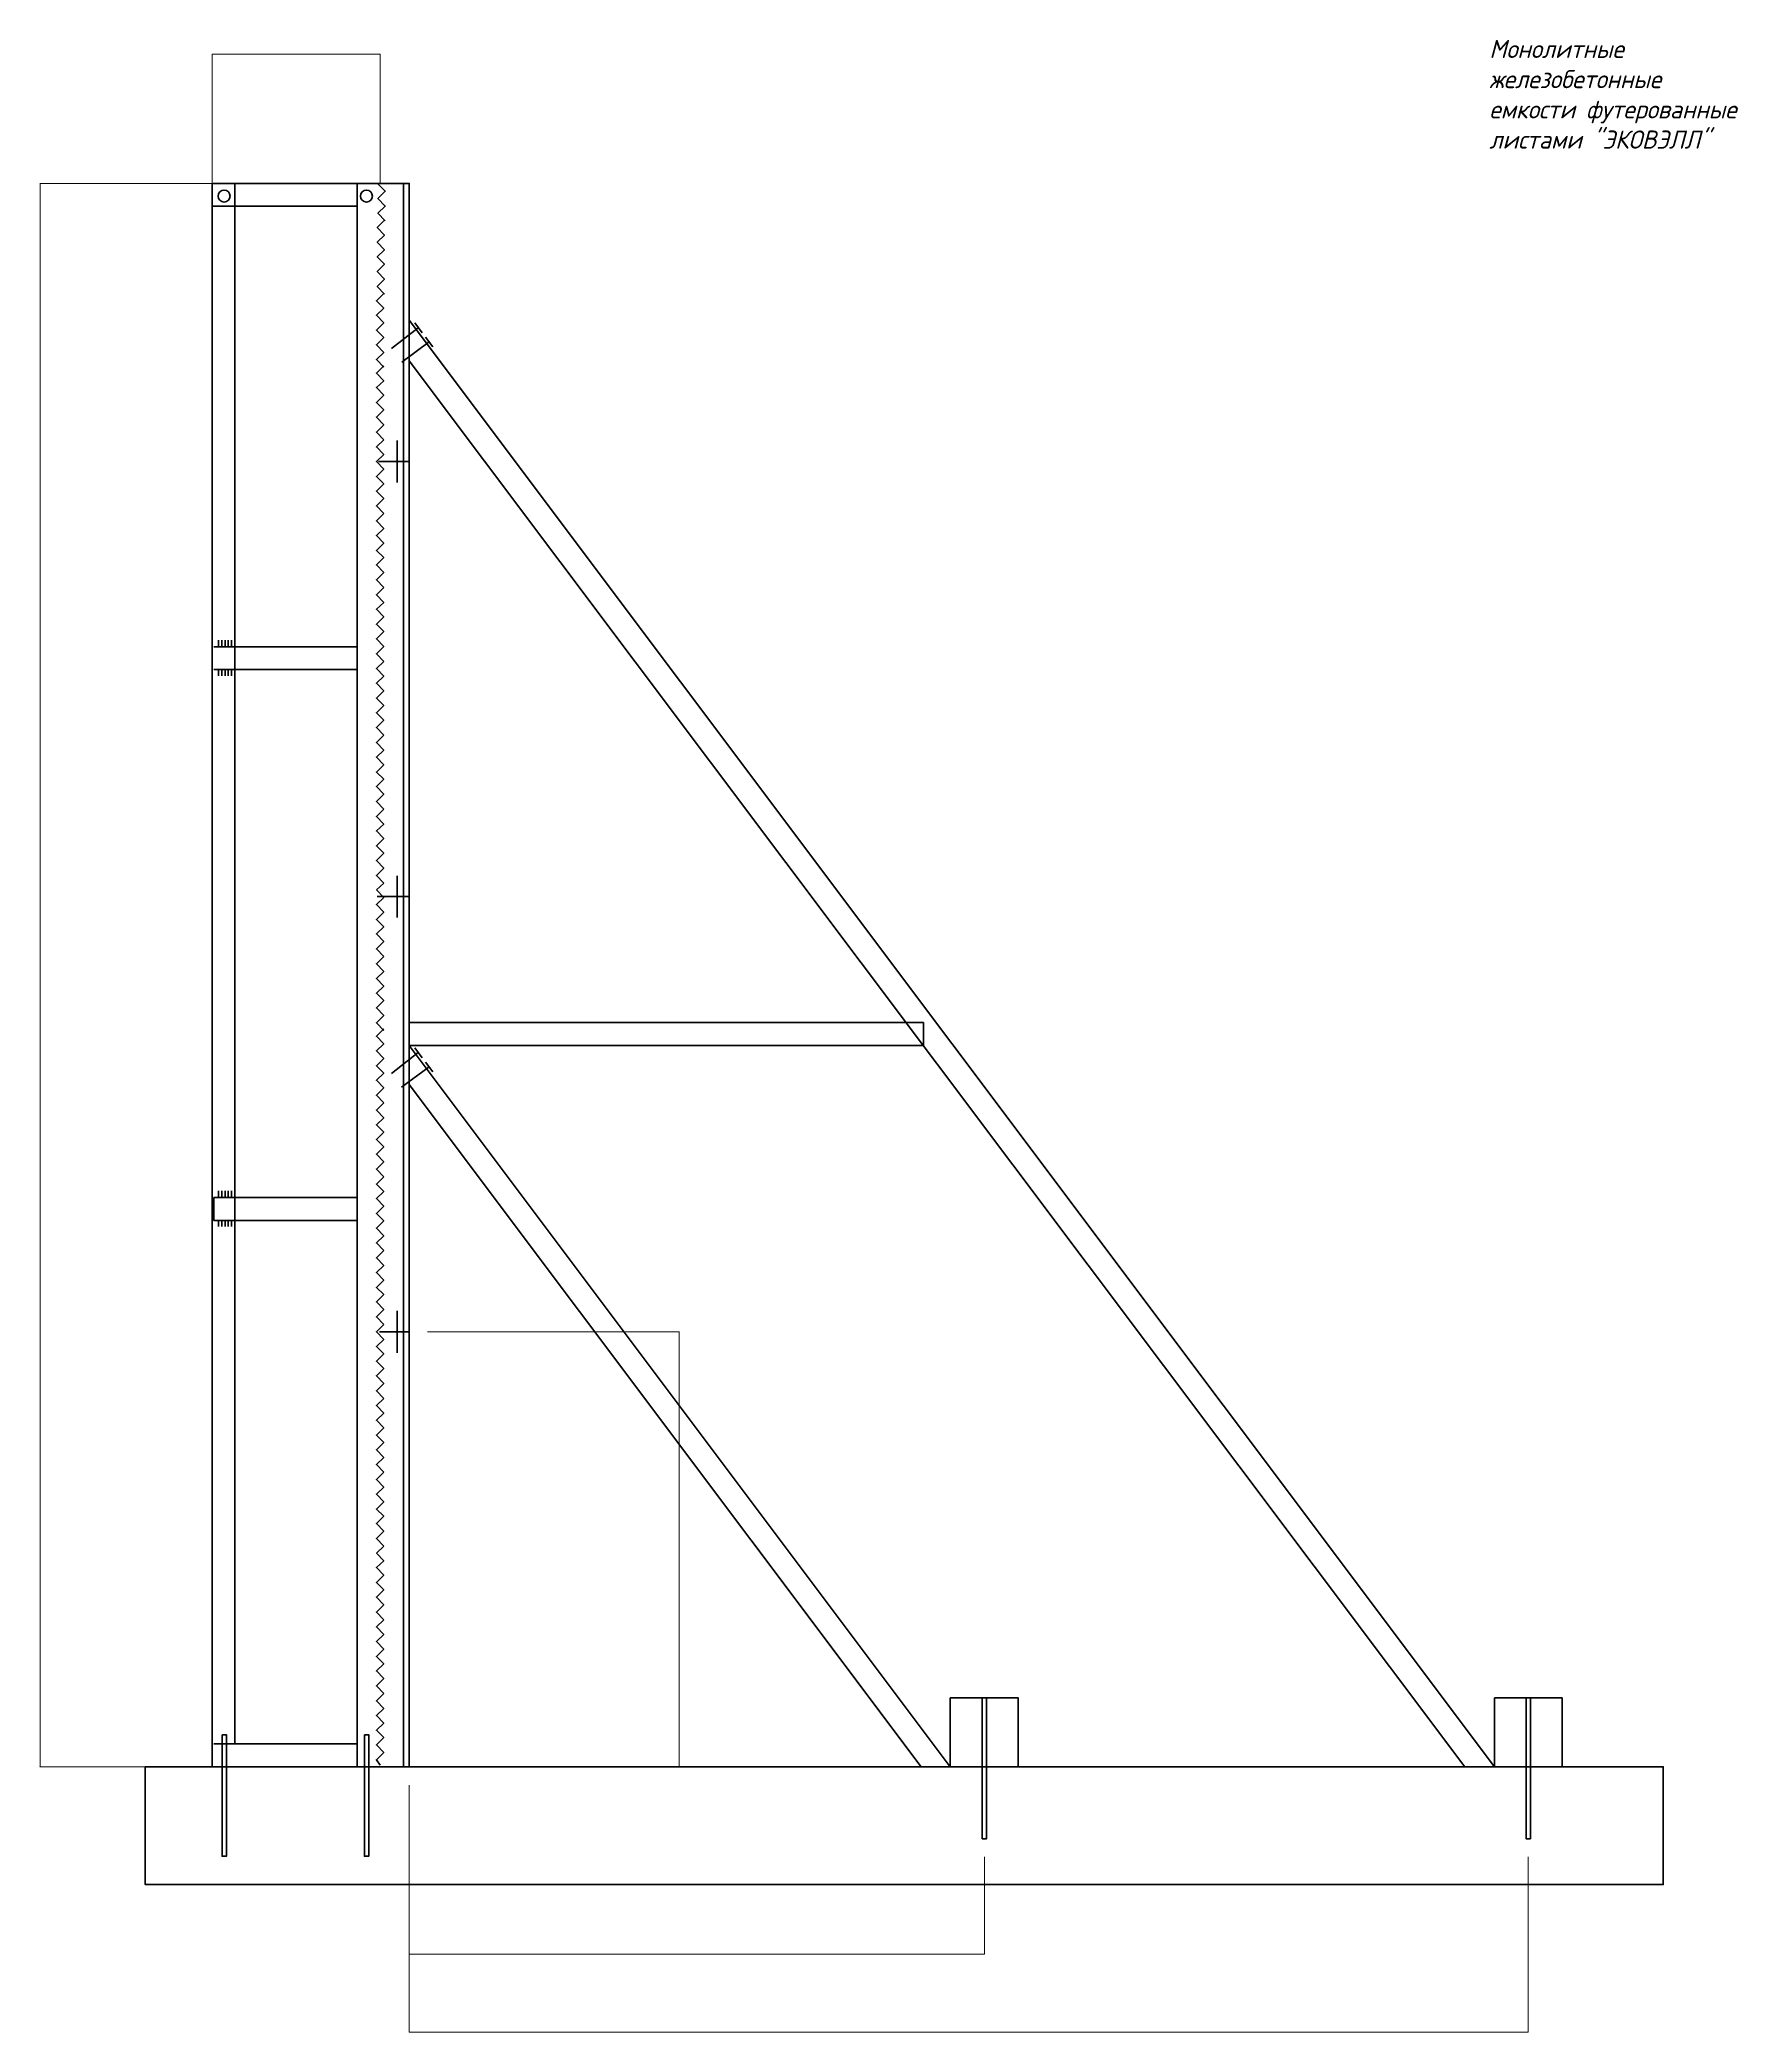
# Model space of a CAD drawing. Header units: millimetres. Extents: x 339888 to 1025294, y -263818 to -40540.
# Drawn here: x 666222 to 686096, y -73370 to -50053 of the extents above; entities that cross this region are included whole.
import ezdxf

# ---------------------------------------------------------------- set-up
doc = ezdxf.new("R2010")
doc.units = ezdxf.units.MM
doc.layers.get('0').update_dxf_attribs({"lineweight": 15})
doc.layers.add('0 @ 1', color=7, linetype='Continuous', lineweight=15)
doc.styles.add('ГОСТ 2', font='GOST_Common Italic.ttf', dxfattribs={"height": 2})
doc.styles.add('ГОСТ 3', font='GOST_Common Italic.ttf', dxfattribs={"height": 3})
doc.dimstyles.new('ГОСТ_2К', dxfattribs={"dimtxt": 2, "dimasz": 2, "dimexe": 1.25, "dimexo": 1, "dimtad": 1, "dimdec": 0, "dimtxsty": 'ГОСТ 2', "dimblk": 'OBLIQUE', "dimcen": -2.5, "dimdle": 1, "dimclrd": 251, "dimclre": 251, "dimclrt": 256, "dimadec": 1, "dimazin": 0, "dimtfac": 1, "dimtdec": 0, "dimtmove": 0, "dimatfit": 3, "dimfxl": 1, "dimlwd": 15, "dimlwe": 15, "dimarcsym": 1})

# ---------------------------------------------------------------- blocks, each defined once
blk = doc.blocks.new('_Oblique')
at = {"color": 0, "linetype": 'ByBlock', "lineweight": -2}
blk.add_line((-0.5, -0.5), (0.5, 0.5), dxfattribs=at)
blk = doc.blocks.new('*D972')
at = {"color": 251, "lineweight": 15, "transparency": 16777216}
for p, q in [((670759, -65173), (673707, -65173)), ((673705, -65172), (673705, -70265)), ((673281, -70264), (673707, -70264))]:
    blk.add_line(p, q, dxfattribs=at)
at = {"layer": 'Defpoints', "color": 0, "lineweight": 60, "transparency": 16777216}
for p in [(670758, -65173), (673280, -70264), (673705, -70264)]:
    blk.add_point(p, dxfattribs=at)
at = {"color": 251, "lineweight": 15, "transparency": 16777216, "xscale": 2, "yscale": 2, "zscale": 2}
for p, rotation in [((673705, -65173), 90), ((673705, -70264), 270)]:
    blk.add_blockref('_Oblique', p, dxfattribs=dict(at, rotation=rotation))
at = {"lineweight": 60, "transparency": 16777216, "insert": (673704, -67718), "char_height": 2, "attachment_point": 5, "rotation": 90, "style": 'ГОСТ 2'}
blk.add_mtext('5090', dxfattribs=at)
blk = doc.blocks.new('*D973')
at = {"color": 251, "lineweight": 15, "transparency": 16777216}
for p, q in [((670545, -70478), (670545, -72459)), ((677275, -71317), (677275, -72459)), ((670544, -72457), (677276, -72457))]:
    blk.add_line(p, q, dxfattribs=at)
at = {"layer": 'Defpoints', "color": 0, "lineweight": 60, "transparency": 16777216}
for p in [(670545, -70477), (677275, -71316), (677275, -72457)]:
    blk.add_point(p, dxfattribs=at)
at = {"color": 251, "lineweight": 15, "transparency": 16777216, "xscale": 2, "yscale": 2, "zscale": 2, "rotation": 180}
blk.add_blockref('_Oblique', (670545, -72457), dxfattribs=at)
at = {"color": 251, "lineweight": 15, "transparency": 16777216, "xscale": 2, "yscale": 2, "zscale": 2}
blk.add_blockref('_Oblique', (677275, -72457), dxfattribs=at)
at = {"lineweight": 60, "transparency": 16777216, "insert": (673910, -72456), "char_height": 2, "attachment_point": 5, "style": 'ГОСТ 2'}
blk.add_mtext('6730', dxfattribs=at)
blk = doc.blocks.new('*D974')
at = {"color": 251, "lineweight": 15, "transparency": 16777216}
for p, q in [((670545, -70478), (670545, -73370)), ((683639, -71317), (683639, -73370)), ((670544, -73369), (683640, -73369))]:
    blk.add_line(p, q, dxfattribs=at)
at = {"layer": 'Defpoints', "color": 0, "lineweight": 60, "transparency": 16777216}
for p in [(670545, -70477), (683639, -71316), (683639, -73369)]:
    blk.add_point(p, dxfattribs=at)
at = {"color": 251, "lineweight": 15, "transparency": 16777216, "xscale": 2, "yscale": 2, "zscale": 2, "rotation": 180}
blk.add_blockref('_Oblique', (670545, -73369), dxfattribs=at)
at = {"color": 251, "lineweight": 15, "transparency": 16777216, "xscale": 2, "yscale": 2, "zscale": 2}
blk.add_blockref('_Oblique', (683639, -73369), dxfattribs=at)
at = {"lineweight": 60, "transparency": 16777216, "insert": (677092, -73367), "char_height": 2, "attachment_point": 5, "style": 'ГОСТ 2'}
blk.add_mtext('13095', dxfattribs=at)
blk = doc.blocks.new('*D975')
at = {"color": 251, "lineweight": 15, "transparency": 16777216}
for p, q in [((668239, -51734), (666224, -51734)), ((666225, -51733), (666225, -70265)), ((667455, -70264), (666224, -70264))]:
    blk.add_line(p, q, dxfattribs=at)
at = {"layer": 'Defpoints', "color": 0, "lineweight": 60, "transparency": 16777216}
for p in [(668240, -51734), (666225, -70264), (667456, -70264)]:
    blk.add_point(p, dxfattribs=at)
at = {"color": 251, "lineweight": 15, "transparency": 16777216, "xscale": 2, "yscale": 2, "zscale": 2}
for p, rotation in [((666225, -51734), 90), ((666225, -70264), 270)]:
    blk.add_blockref('_Oblique', p, dxfattribs=dict(at, rotation=rotation))
at = {"lineweight": 60, "transparency": 16777216, "insert": (666224, -60999), "char_height": 2, "attachment_point": 5, "rotation": 90, "style": 'ГОСТ 2'}
blk.add_mtext('18530', dxfattribs=at)
blk = doc.blocks.new('*D976')
at = {"color": 251, "lineweight": 15, "transparency": 16777216}
for p, q in [((668239, -50221), (670205, -50221)), ((668240, -51733), (668240, -50220)), ((670204, -51733), (670204, -50220))]:
    blk.add_line(p, q, dxfattribs=at)
at = {"layer": 'Defpoints', "color": 0, "lineweight": 60, "transparency": 16777216}
for p in [(670204, -50221), (668240, -51734), (670204, -51734)]:
    blk.add_point(p, dxfattribs=at)
at = {"color": 251, "lineweight": 15, "transparency": 16777216, "xscale": 2, "yscale": 2, "zscale": 2, "rotation": 180}
blk.add_blockref('_Oblique', (668240, -50221), dxfattribs=at)
at = {"color": 251, "lineweight": 15, "transparency": 16777216, "xscale": 2, "yscale": 2, "zscale": 2}
blk.add_blockref('_Oblique', (670204, -50221), dxfattribs=at)
at = {"lineweight": 60, "transparency": 16777216, "insert": (669222, -50220), "char_height": 2, "attachment_point": 5, "style": 'ГОСТ 2'}
blk.add_mtext('250-400', dxfattribs=at)

msp = doc.modelspace()

# ---------------------------------------------------------------- linework, layer by layer
at = {"color": 1, "lineweight": 60}
for p, q in [((668504.18507, -51733.61487), (668504.18507, -69995.28209)), ((669935.47041, -51733.61487), (670476.46217, -51733.61487)), ((668240.07885, -52000.76178), (669935.47041, -51997.72109)), ((670544.61864, -53335.29132), (683243.01609, -70263.6481)), ((670608.5153, -53365.10976), (670697.97061, -53480.12375)), ((670651.11308, -53424.74663), (670335.8895, -53663.2942)), ((670459.42308, -53825.16577), (670778.90641, -53586.6182)), ((670736.30863, -53531.24108), (670821.50419, -53646.25511)), ((682897.97412, -70263.6481), (670544.61864, -53809.6641)), ((670404.04596, -54741.01798), (670404.04596, -55235.15218)), ((670544.61864, -54988.0851), (670186.79732, -54988.0851)), ((668312.49507, -57079.63595), (668312.49507, -57156.31196)), ((668350.83309, -57079.63595), (668350.83309, -57156.31196)), ((668389.17108, -57079.63595), (668389.17108, -57156.31196)), ((668427.5091, -57079.63595), (668427.5091, -57156.31196)), ((668465.84708, -57079.63595), (668465.84708, -57156.31196)), ((668257.11799, -57156.31196), (669935.47041, -57156.31196)), ((669935.47041, -57420.41817), (668257.11799, -57420.41817)), ((668312.49507, -57420.41817), (668312.49507, -57497.09418)), ((668350.83309, -57420.41817), (668350.83309, -57497.09418)), ((668389.17108, -57420.41817), (668389.17108, -57497.09418)), ((668427.5091, -57420.41817), (668427.5091, -57497.09418)), ((668465.84708, -57420.41817), (668465.84708, -57497.09418)), ((670246.43419, -59920.9077), (670161.23864, -60001.84346)), ((670404.04596, -59835.71215), (670404.04596, -60325.58659)), ((670544.61864, -60078.51952), (670169.75818, -60078.51952)), ((670544.61864, -61552.40259), (676563.68461, -61552.40259)), ((676563.68461, -61552.40259), (676564.72254, -61820.7686)), ((670335.8895, -62148.77148), (670650.26113, -61904.26026)), ((670544.61864, -61820.7686), (676874.64835, -70263.6481)), ((676564.72254, -61820.7686), (670544.61864, -61820.7686)), ((670608.5153, -61850.58703), (670697.97061, -61965.60103)), ((670736.30863, -62016.71839), (670821.50419, -62131.73238)), ((670777.89055, -62072.09547), (670455.85135, -62310.64304)), ((676533.86613, -70263.6481), (670544.61864, -62280.8246)), ((668312.49507, -63524.6797), (668312.49507, -63601.35571)), ((668350.83309, -63524.6797), (668350.83309, -63601.35571)), ((668389.17108, -63524.6797), (668389.17108, -63601.35571)), ((668427.5091, -63524.6797), (668427.5091, -63601.35571)), ((668465.84708, -63524.6797), (668465.84708, -63601.35571)), ((668312.49507, -63865.46192), (668312.49507, -63942.13793)), ((668350.83309, -63865.46192), (668350.83309, -63942.13793)), ((668389.17108, -63865.46192), (668389.17108, -63942.13793)), ((668427.5091, -63865.46192), (668427.5091, -63942.13793)), ((668465.84708, -63865.46192), (668465.84708, -63942.13793)), ((670404.04596, -64926.14656), (670404.04596, -65420.2808)), ((670544.61864, -65173.21368), (670195.31687, -65173.21368)), ((670246.43419, -67682.2228), (670161.23864, -67763.15856)), ((668257.11799, -69995.28209), (669935.47041, -69995.28209)), ((669935.47041, -70263.6481), (670476.46217, -70263.6481))]:
    msp.add_line(p, q, dxfattribs=at)
for points in [[(668240.07885, -51733.61487), (669935.47041, -51733.61487), (669935.47041, -70263.6481), (668240.07885, -70263.6481)], [(670544.61864, -70263.6481), (670476.46217, -70263.6481), (670476.46217, -51733.61487), (670544.61864, -51733.61487)], [(668257.11799, -63601.35571), (669935.47041, -63601.35571), (669935.47041, -63869.72171), (668257.11799, -63869.72171)], [(676874.64835, -69458.55012), (677671.22682, -69458.55012), (677671.22682, -70263.6481), (676874.64835, -70263.6481)], [(677249.5088, -69458.55012), (677300.62612, -69458.55012), (677300.62612, -71107.0841), (677249.5088, -71107.0841)], [(683243.01609, -69458.55012), (684035.33477, -69458.55012), (684035.33477, -70263.6481), (683243.01609, -70263.6481)], [(683613.61679, -69458.55012), (683664.73411, -69458.55012), (683664.73411, -71107.0841), (683613.61679, -71107.0841)], [(668355.09284, -69888.78764), (668406.21021, -69888.78764), (668406.21021, -71311.55344), (668355.09284, -71311.55344)], [(670020.66596, -69888.78764), (670071.78329, -69888.78764), (670071.78329, -71311.55344), (670020.66596, -71311.55344)], [(667456.27976, -70263.6481), (685219.55299, -70263.6481), (685219.55299, -71643.81611), (667456.27976, -71643.81611)]]:
    msp.add_lwpolyline(points, close=True, dxfattribs=at)
for points in [[(670263.47337, -52172.37191), (670178.27782, -52082.91656), (670263.47337, -51997.721), (670178.27782, -51908.26565), (670263.47337, -51823.0701), (670178.27782, -51737.87454), (670182.53748, -51733.61487)], [(670254.95378, -53028.58725), (670169.75823, -52939.1319), (670254.95378, -52853.93635), (670169.75823, -52764.481), (670254.95378, -52679.28544), (670169.75823, -52594.08989), (670254.95378, -52508.89433), (670169.75823, -52419.43902), (670254.95378, -52338.30038), (670169.75823, -52249.04791), (670254.95378, -52163.85236)], [(670246.43419, -53884.8026), (670161.23864, -53795.34725), (670246.43419, -53710.15169), (670161.23864, -53620.69634), (670246.43419, -53535.50079), (670161.23864, -53450.30523), (670246.43419, -53365.10968), (670161.23864, -53275.65437), (670246.43419, -53194.51572), (670161.23864, -53105.26326), (670246.43419, -53020.0677)], [(670246.43419, -54732.49835), (670161.23864, -54643.043), (670246.43419, -54557.84745), (670161.23864, -54468.3921), (670246.43419, -54383.19654), (670161.23864, -54298.00099), (670246.43419, -54212.80543), (670161.23864, -54123.35012), (670246.43419, -54042.21148), (670161.23864, -53952.95901), (670246.43419, -53867.76346)], [(670246.43419, -55597.23324), (670161.23864, -55507.77789), (670246.43419, -55422.58234), (670161.23864, -55333.12699), (670246.43419, -55247.93143), (670161.23864, -55162.73588), (670246.43419, -55077.54032), (670161.23864, -54988.08502), (670246.43419, -54906.94637), (670161.23864, -54817.69391), (670246.43419, -54732.49835)], [(670246.43419, -56461.96814), (670161.23864, -56372.51279), (670246.43419, -56287.31723), (670161.23864, -56197.86188), (670246.43419, -56112.66633), (670161.23864, -56027.47077), (670246.43419, -55942.27522), (670161.23864, -55852.81991), (670246.43419, -55771.68126), (670161.23864, -55682.4288), (670246.43419, -55597.23324)], [(670246.43419, -57326.70303), (670161.23864, -57237.24768), (670246.43419, -57152.05212), (670161.23864, -57062.59677), (670246.43419, -56977.40122), (670161.23864, -56892.20566), (670246.43419, -56807.01011), (670161.23864, -56717.5548), (670246.43419, -56636.41615), (670161.23864, -56547.16369), (670246.43419, -56461.96814)], [(670246.43419, -58191.43792), (670161.23864, -58101.98257), (670246.43419, -58016.78702), (670161.23864, -57927.33167), (670246.43419, -57842.13611), (670161.23864, -57756.94056), (670246.43419, -57671.745), (670161.23864, -57582.28969), (670246.43419, -57501.15105), (670161.23864, -57411.89858), (670246.43419, -57326.70303)], [(670246.43419, -59056.17281), (670161.23864, -58966.71746), (670246.43419, -58881.52191), (670161.23864, -58792.06656), (670246.43419, -58706.871), (670161.23864, -58621.67545), (670246.43419, -58536.47989), (670161.23864, -58447.02459), (670246.43419, -58365.88594), (670161.23864, -58276.63348), (670246.43419, -58191.43792)], [(670246.43419, -59920.9077), (670161.23864, -59831.45235), (670246.43419, -59746.2568), (670161.23864, -59656.80145), (670246.43419, -59571.60589), (670161.23864, -59486.41034), (670246.43419, -59401.21478), (670161.23864, -59311.75948), (670246.43419, -59230.62083), (670161.23864, -59141.36837), (670246.43419, -59056.17281)], [(670246.43419, -60781.3828), (670161.23864, -60691.92745), (670246.43419, -60606.7319), (670161.23864, -60517.27655), (670246.43419, -60432.08099), (670161.23864, -60346.88544), (670246.43419, -60261.68988), (670161.23864, -60172.23457), (670246.43419, -60091.09593), (670161.23864, -60001.84346)], [(670246.43419, -61646.11769), (670161.23864, -61556.66234), (670246.43419, -61471.46679), (670161.23864, -61382.01144), (670246.43419, -61296.81588), (670161.23864, -61211.62033), (670246.43419, -61126.42477), (670161.23864, -61036.96947), (670246.43419, -60955.83082), (670161.23864, -60866.57836), (670246.43419, -60781.3828)], [(670246.43419, -62493.81345), (670161.23864, -62404.3581), (670246.43419, -62319.16254), (670161.23864, -62229.7072), (670246.43419, -62144.51164), (670161.23864, -62059.31609), (670246.43419, -61974.12053), (670161.23864, -61884.66522), (670246.43419, -61803.52658), (670161.23864, -61714.27411), (670246.43419, -61629.07856)], [(670246.43419, -63358.54834), (670161.23864, -63269.09299), (670246.43419, -63183.89744), (670161.23864, -63094.44209), (670246.43419, -63009.24653), (670161.23864, -62924.05098), (670246.43419, -62838.85542), (670161.23864, -62749.40011), (670246.43419, -62668.26147), (670161.23864, -62579.009), (670246.43419, -62493.81345)], [(670246.43419, -64223.28323), (670161.23864, -64133.82788), (670246.43419, -64048.63233), (670161.23864, -63959.17698), (670246.43419, -63873.98142), (670161.23864, -63788.78587), (670246.43419, -63703.59031), (670161.23864, -63614.13501), (670246.43419, -63532.99636), (670161.23864, -63443.7439), (670246.43419, -63358.54834)], [(670246.43419, -65088.01813), (670161.23864, -64998.56278), (670246.43419, -64913.36722), (670161.23864, -64823.91187), (670246.43419, -64738.71632), (670161.23864, -64653.52076), (670246.43419, -64568.32521), (670161.23864, -64478.8699), (670246.43419, -64397.73125), (670161.23864, -64308.47879), (670246.43419, -64223.28323)], [(670246.43419, -65952.75302), (670161.23864, -65863.29767), (670246.43419, -65778.10211), (670161.23864, -65688.64676), (670246.43419, -65603.45121), (670161.23864, -65518.25565), (670246.43419, -65433.0601), (670161.23864, -65343.60479), (670246.43419, -65262.46614), (670161.23864, -65173.21368), (670246.43419, -65088.01813)], [(670246.43419, -66817.48791), (670161.23864, -66728.03256), (670246.43419, -66642.83701), (670161.23864, -66553.38166), (670246.43419, -66468.1861), (670161.23864, -66382.99055), (670246.43419, -66297.79499), (670161.23864, -66208.33968), (670246.43419, -66127.20104), (670161.23864, -66037.94857), (670246.43419, -65952.75302)], [(670246.43419, -67682.2228), (670161.23864, -67592.76745), (670246.43419, -67507.5719), (670161.23864, -67418.11655), (670246.43419, -67332.92099), (670161.23864, -67247.72544), (670246.43419, -67162.52988), (670161.23864, -67073.07458), (670246.43419, -66991.93593), (670161.23864, -66902.68347), (670246.43419, -66817.48791)], [(670246.43419, -68542.6979), (670161.23864, -68453.24255), (670246.43419, -68368.047), (670161.23864, -68278.59165), (670246.43419, -68193.39609), (670161.23864, -68108.20054), (670246.43419, -68023.00498), (670161.23864, -67933.54967), (670246.43419, -67852.41103), (670161.23864, -67763.15856)], [(670246.43419, -69407.43279), (670161.23864, -69317.97744), (670246.43419, -69232.78189), (670161.23864, -69143.32654), (670246.43419, -69058.13098), (670161.23864, -68972.93543), (670246.43419, -68887.73987), (670161.23864, -68798.28457), (670246.43419, -68717.14592), (670161.23864, -68627.89346), (670246.43419, -68542.6979)], [(670203.83641, -70244.4791), (670161.23864, -70182.71234), (670246.43419, -70097.51678), (670161.23864, -70008.06143), (670246.43419, -69922.86588), (670161.23864, -69837.67032), (670246.43419, -69752.47477), (670161.23864, -69663.01946), (670246.43419, -69581.88081), (670161.23864, -69492.62835), (670246.43419, -69407.43279)]]:
    msp.add_lwpolyline(points, dxfattribs=at)
for centre, radius in [((668378.52246, -51880.57807), 70.28549), ((670044.09388, -51880.57637), 70.28714)]:
    msp.add_circle(centre, radius, dxfattribs=at)

# ---------------------------------------------------------------- texts
at = {"layer": '0 @ 1', "color": 1, "lineweight": 60, "insert": (683183.99617, -50052.76947), "char_height": 212.1559633, "attachment_point": 1, "style": 'ГОСТ 3'}
msp.add_mtext_dynamic_manual_height_columns('Монолитные железобетонные емкости футерованные листами "ЭКОВЭЛЛ"', width=3114.8691755, gutter_width=15, heights=[0], dxfattribs=at)

# ---------------------------------------------------------------- dimensions: what is measured, and where the dimension line sits
at = {"color": 1, "lineweight": 60}
dim = msp.add_linear_dim(base=(673705.37372, -70263.6481), p1=(670757.60752, -65173.21368), p2=(673280.27518, -70263.6481), angle=90, dimstyle='ГОСТ_2К', override={"dimscale": 1, "dimtxt": 200, "dimtix": 0, "dimtofl": 1, "dimtmove": 0, "dimatfit": 3}, dxfattribs=at)
dim.commit()
dim.dimension.update_dxf_attribs({"geometry": '*D972', "text_midpoint": (673703.74872, -67718.43089)})
at = {"layer": '0 @ 1', "color": 1, "lineweight": 60}
dim = msp.add_linear_dim(base=(670203.83641, -50221.39377), p1=(668240.07885, -51733.61487), p2=(670203.83641, -51733.61487), text='250-400', dimstyle='ГОСТ_2К', override={"dimscale": 1, "dimtix": 0, "dimtofl": 1, "dimtmove": 0, "dimatfit": 3}, dxfattribs=at)
dim.commit()
dim.dimension.update_dxf_attribs({"geometry": '*D976', "text_midpoint": (669221.95763, -50219.76877)})
dim = msp.add_linear_dim(base=(666225.20397, -70263.6481), p1=(668240.07885, -51733.61487), p2=(667456.27976, -70263.6481), angle=90, dimstyle='ГОСТ_2К', override={"dimscale": 1, "dimtix": 0, "dimtofl": 1, "dimtmove": 0, "dimatfit": 3}, dxfattribs=at)
dim.commit()
dim.dimension.update_dxf_attribs({"geometry": '*D975', "text_midpoint": (666223.57897, -60998.63148)})
for base, p2, picture, middle in [((677275.06748, -72457.43364), (677275.06748, -71315.81319), '*D973', (673909.84306, -72455.79576)), ((683639.17543, -73369.0261), (683639.17543, -71315.81319), '*D974', (677091.89703, -73367.4011))]:
    dim = msp.add_linear_dim(base=base, p1=(670544.61864, -70476.63698), p2=p2, dimstyle='ГОСТ_2К', override={"dimscale": 1, "dimtix": 0, "dimtofl": 1, "dimtmove": 0, "dimatfit": 3}, dxfattribs=at)
    dim.commit()
    dim.dimension.update_dxf_attribs({"geometry": picture, "text_midpoint": middle})

doc.saveas('drawing.dxf')
